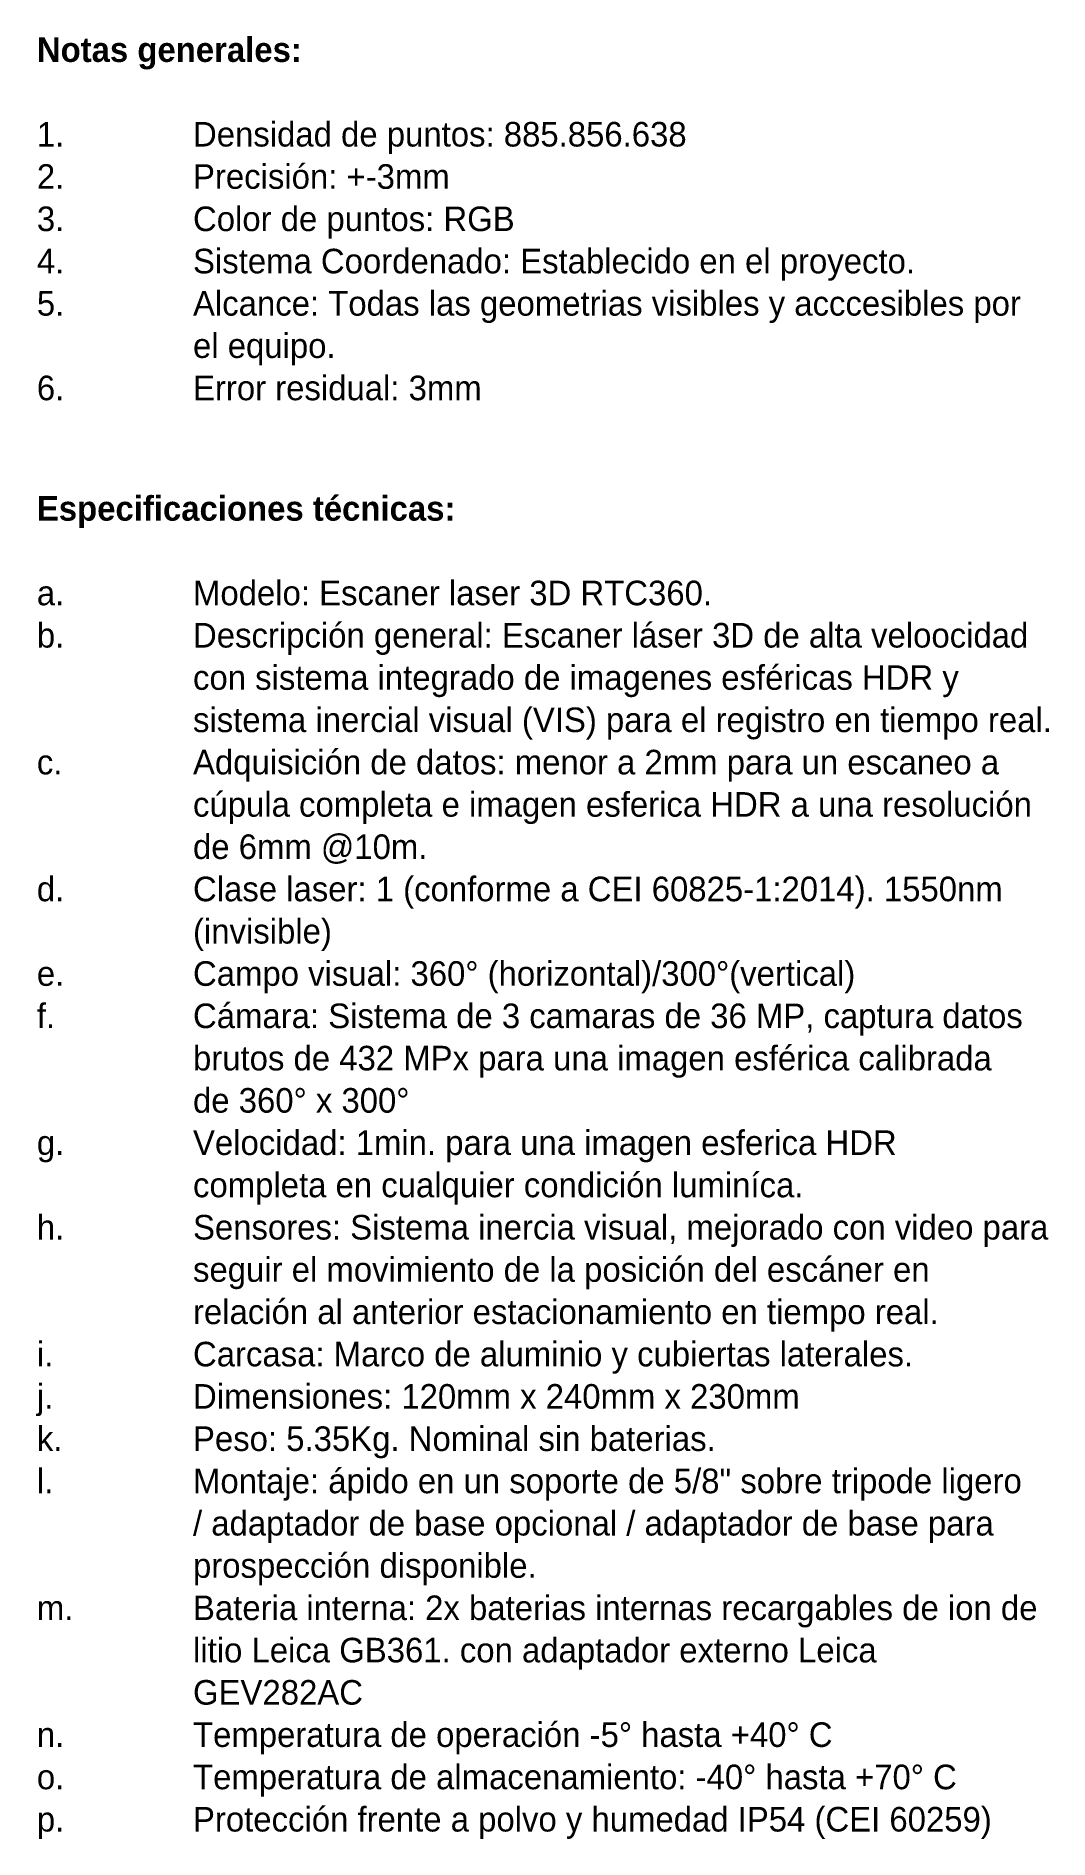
# Model space of a CAD drawing. Header units: metres. Extents: x 118 to 503, y -395 to 55.
# Drawn here: x 243.32 to 247.44, y -1.14 to 6.19 of the extents above; entities that cross this region are included whole.
import ezdxf

# ---------------------------------------------------------------- set-up
doc = ezdxf.new("R2010")
doc.units = ezdxf.units.M
doc.layers.add('G-ANNO-TEXT', color=7, linetype='Continuous', lineweight=9)
doc.styles.add('Century Gothic_1', font='GOTHIC.TTF', dxfattribs={"height": 0.1})
doc.styles.add('Century Gothic_B', font='GOTHICB.TTF', dxfattribs={"height": 0.1})

msp = doc.modelspace()

# ---------------------------------------------------------------- texts
at = {"layer": 'G-ANNO-TEXT', "char_height": 0.1, "attachment_point": 1}
for s, insert, width, style in [('Notas generales:', (243.3241, 6.1872), 1.414978, 'Century Gothic_B'), ('1.', (243.3241, 5.8432), 0.769696, 'Century Gothic_1'), ('Densidad de puntos: 885.856.638', (243.9591, 5.8432), 2.729746, 'Century Gothic_1'), ('2.', (243.3241, 5.6712), 0.769696, 'Century Gothic_1'), ('Precisión: +-3mm', (243.9591, 5.6712), 1.41097, 'Century Gothic_1'), ('3.', (243.3241, 5.4992), 0.769696, 'Century Gothic_1'), ('Color de puntos: RGB', (243.9591, 5.4992), 1.783755, 'Century Gothic_1'), ('4.', (243.3241, 5.3273), 0.769696, 'Century Gothic_1'), ('Sistema Coordenado: Establecido en el proyecto.', (243.9591, 5.3273), 4.164767, 'Century Gothic_1'), ('5.', (243.3241, 5.1553), 0.769696, 'Century Gothic_1'), ('Alcance: Todas las geometrias visibles y acccesibles por ', (243.9591, 5.1553), 4.741982, 'Century Gothic_1'), ('el equipo.', (243.9591, 4.9833), 0.837763, 'Century Gothic_1'), ('6.', (243.3241, 4.8113), 0.769696, 'Century Gothic_1'), ('Error residual: 3mm', (243.9591, 4.8113), 1.567299, 'Century Gothic_1'), ('Especificaciones técnicas:', (243.3241, 4.3214), 2.228691, 'Century Gothic_B'), ('Modelo: Escaner laser 3D RTC360.', (243.9591, 3.9774), 2.805906, 'Century Gothic_1'), ('a.', (243.3241, 3.9774), 0.769696, 'Century Gothic_1'), ('b.', (243.3241, 3.8054), 0.769696, 'Century Gothic_1'), ('Descripción general: Escaner láser 3D de alta veloocidad ', (243.9591, 3.8054), 4.862235, 'Century Gothic_1'), ('con sistema integrado de imagenes esféricas HDR y ', (243.9591, 3.6335), 4.389239, 'Century Gothic_1'), ('sistema inercial visual (VIS) para el registro en tiempo real.', (243.9591, 3.4615), 4.82215, 'Century Gothic_1'), ('c.', (243.3241, 3.2895), 0.769696, 'Century Gothic_1'), ('Adquisición de datos: menor a 2mm para un escaneo a ', (243.9591, 3.2895), 4.729956, 'Century Gothic_1'), ('cúpula completa e imagen esferica HDR a una resolución ', (243.9591, 3.1175), 4.87426, 'Century Gothic_1'), ('de 6mm @10m.', (243.9591, 2.9455), 1.298734, 'Century Gothic_1'), ('d.', (243.3241, 2.7736), 0.769696, 'Century Gothic_1'), ('Clase laser: 1 (conforme a CEI 60825-1:2014). 1550nm ', (243.9591, 2.7736), 4.485442, 'Century Gothic_1'), ('(invisible)', (243.9591, 2.6016), 0.773628, 'Century Gothic_1'), ('Campo visual: 360° (horizontal)/300°(vertical)', (243.9591, 2.4296), 3.767931, 'Century Gothic_1'), ('e.', (243.3241, 2.4296), 0.769696, 'Century Gothic_1'), ('f.', (243.3241, 2.2576), 0.769696, 'Century Gothic_1'), ('Cámara: Sistema de 3 camaras de 36 MP, captura datos ', (243.9591, 2.2576), 4.810125, 'Century Gothic_1'), ('brutos de 432 MPx para una imagen esférica calibrada ', (243.9591, 2.0856), 4.665821, 'Century Gothic_1'), ('de 360° x 300°', (243.9591, 1.9137), 1.170464, 'Century Gothic_1'), ('g.', (243.3241, 1.7417), 0.769696, 'Century Gothic_1'), ('Velocidad: 1min. para una imagen esferica HDR ', (243.9591, 1.7417), 4.088606, 'Century Gothic_1'), ('completa en cualquier condición luminíca.', (243.9591, 1.5697), 3.623628, 'Century Gothic_1'), ('h.', (243.3241, 1.3977), 0.769696, 'Century Gothic_1'), ('Sensores: Sistema inercia visual, mejorado con video para ', (243.9591, 1.3977), 4.87426, 'Century Gothic_1'), ('seguir el movimiento de la posición del escáner en ', (243.9591, 1.2258), 4.30907, 'Century Gothic_1'), ('relación al anterior estacionamiento en tiempo real. ', (243.9591, 1.0538), 4.405273, 'Century Gothic_1'), ('i.', (243.3241, 0.8818), 0.769696, 'Century Gothic_1'), ('Carcasa: Marco de aluminio y cubiertas laterales.', (243.9591, 0.8818), 4.164767, 'Century Gothic_1'), ('j.', (243.3241, 0.7098), 0.769696, 'Century Gothic_1'), ('Dimensiones: 120mm x 240mm x 230mm ', (243.9591, 0.7098), 3.399155, 'Century Gothic_1'), ('k.', (243.3241, 0.5378), 0.769696, 'Century Gothic_1'), ('Peso: 5.35Kg. Nominal sin baterias.', (243.9591, 0.5378), 2.845991, 'Century Gothic_1'), ('l.', (243.3241, 0.3659), 0.769696, 'Century Gothic_1'), ('Montaje: ápido en un soporte de 5/8" sobre tripode ligero ', (243.9591, 0.3659), 4.854218, 'Century Gothic_1'), ('/ adaptador de base opcional / adaptador de base para ', (243.9591, 0.1939), 4.87426, 'Century Gothic_1'), ('prospección disponible.', (243.9591, 0.0219), 2.00021, 'Century Gothic_1'), ('Bateria interna: 2x baterias internas recargables de ion de ', (243.9591, -0.1501), 4.870252, 'Century Gothic_1'), ('m.', (243.3241, -0.1501), 0.769696, 'Century Gothic_1'), ('litio Leica GB361. con adaptador externo Leica ', (243.9591, -0.3221), 3.988395, 'Century Gothic_1'), ('GEV282AC', (243.9591, -0.494), 0.901898, 'Century Gothic_1'), ('Temperatura de operación -5° hasta +40° C', (243.9591, -0.666), 3.651687, 'Century Gothic_1'), ('n.', (243.3241, -0.666), 0.769696, 'Century Gothic_1'), ('o.', (243.3241, -0.838), 0.769696, 'Century Gothic_1'), ('Temperatura de almacenamiento: -40° hasta +70° C', (243.9591, -0.838), 4.381222, 'Century Gothic_1'), ('Protección frente a polvo y humedad IP54 (CEI 60259)', (243.9591, -1.01), 4.529534, 'Century Gothic_1'), ('p.', (243.3241, -1.01), 0.769696, 'Century Gothic_1')]:
    msp.add_mtext(s, dxfattribs=dict(at, insert=insert, width=width, style=style))

doc.saveas('drawing.dxf')
